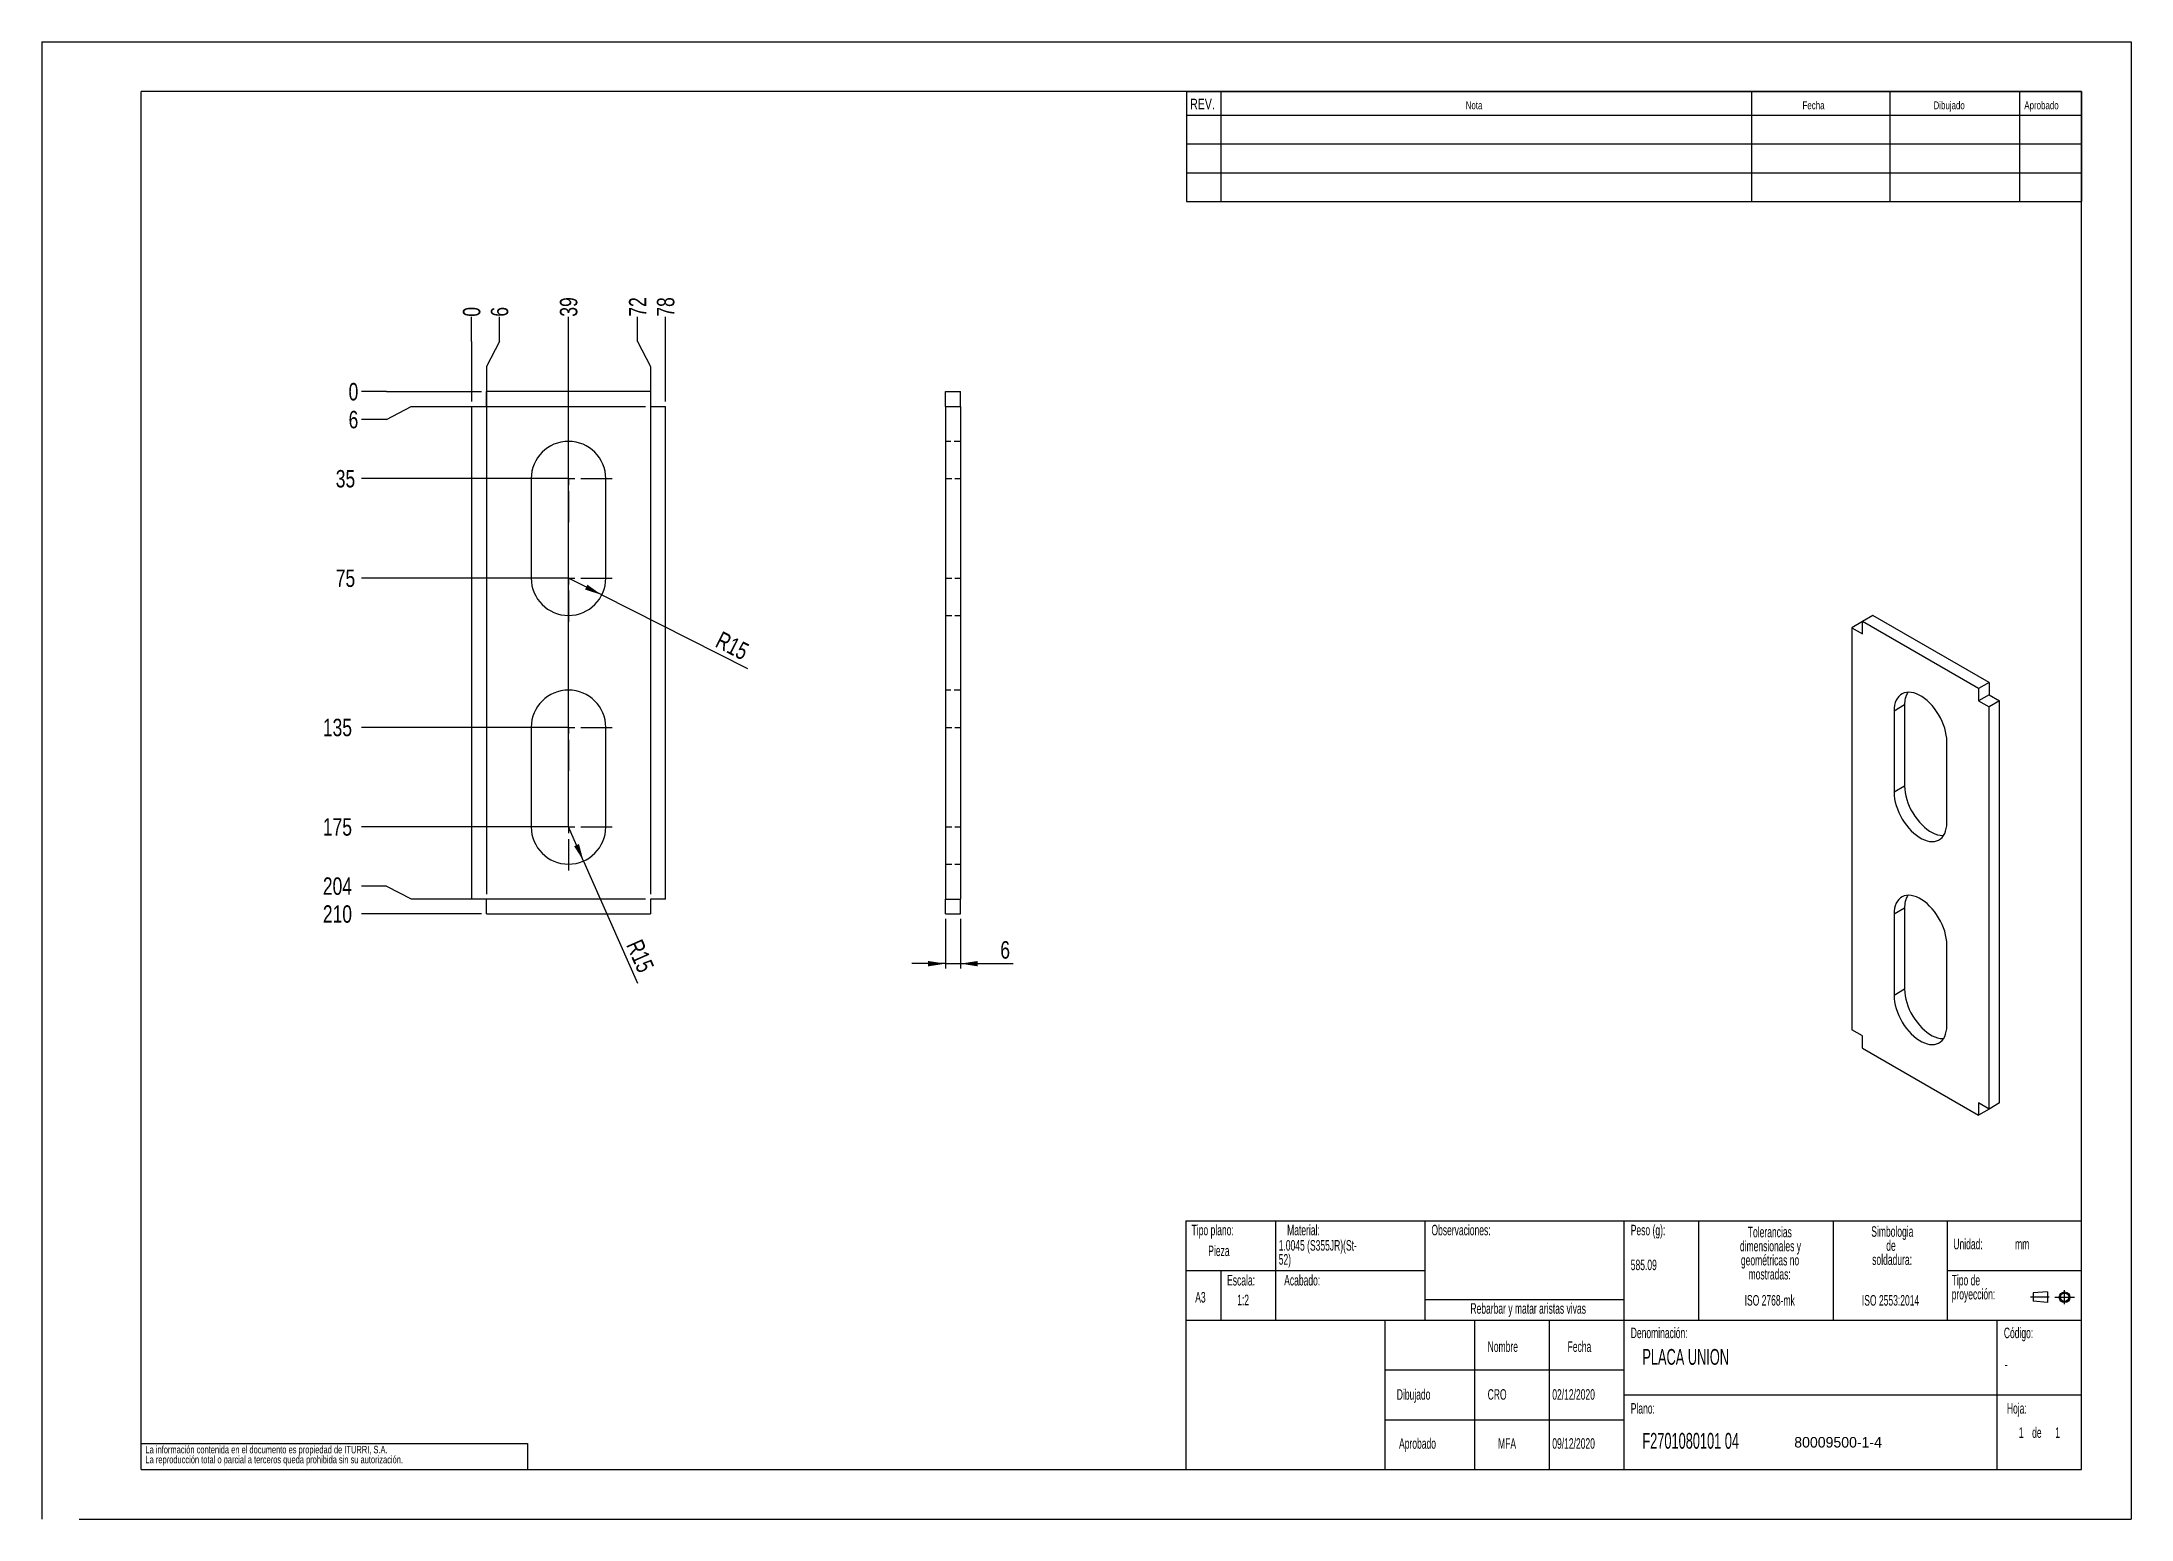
# Model space of a CAD drawing. Extents: x 0 to 756, y 0 to 386.
# Drawn here: x 0 to 420, y 0 to 297 of the extents above; entities that cross this region are included whole.
import ezdxf

# ---------------------------------------------------------------- set-up
doc = ezdxf.new("R2010")
doc.units = 0
for name, pattern in [('SLD-CENTRADA-TRAZOS-LARGOS', [19.05, 15.24, -1.27, 1.27, -1.27]), ('SLD-CONTINUA', [0]), ('SLD-DISCONTINUA', [1.905, 1.27, -0.635])]:
    doc.linetypes.add(name, pattern=pattern)
doc.layers.get('0').update_dxf_attribs({"linetype": 'CONTINUOUS'})
doc.layers.add('FORMATO', color=7, linetype='SLD-CONTINUA')
doc.layers.add('SLD-0', color=179, linetype='SLD-CONTINUA')
doc.styles.add('SLDTEXTSTYLE0', font='TXT', dxfattribs={"width": 0.605})
doc.styles.add('SLDTEXTSTYLE1', font='TXT', dxfattribs={"width": 0.75})
doc.dimstyles.new('SLDDIMSTYLE0', dxfattribs={"dimtxt": 3.5, "dimasz": 3.5, "dimexe": 0, "dimexo": 0.0625, "dimgap": 0.875, "dimtad": 0, "dimtih": 1, "dimtoh": 1, "dimdec": 0, "dimlfac": 2, "dimrnd": 1e-09, "dimdsep": 46, "dimtxsty": 'SLDTEXTSTYLE1', "dimblk1": 'NONE', "dimblk2": 'NONE', "dimsah": 1, "dimcen": 0.09, "dimadec": 0, "dimazin": 0, "dimtfac": 1, "dimtdec": 0, "dimtofl": 0, "dimtmove": 0, "dimatfit": 3, "dimldrblk": 'NONE', "dimfxl": 1, "dimtolj": 1, "dimtzin": 12, "dimarcsym": 0})
doc.dimstyles.new('SLDDIMSTYLE1', dxfattribs={"dimtxt": 3.5, "dimasz": 3.5, "dimexe": 0, "dimexo": 0.0625, "dimgap": 0.875, "dimtad": 0, "dimtih": 1, "dimtoh": 1, "dimdec": 1, "dimlfac": 2, "dimrnd": 1e-09, "dimzin": 12, "dimdsep": 46, "dimtxsty": 'SLDTEXTSTYLE1', "dimblk1": 'NONE', "dimblk2": 'NONE', "dimsah": 1, "dimcen": 0.09, "dimadec": 0, "dimazin": 0, "dimtfac": 1, "dimtdec": 1, "dimtofl": 0, "dimtmove": 0, "dimatfit": 3, "dimldrblk": 'NONE', "dimfxl": 1, "dimtolj": 1, "dimtzin": 12, "dimarcsym": 0})
doc.dimstyles.new('SLDDIMSTYLE2', dxfattribs={"dimtxt": 3.5, "dimasz": 3.5, "dimexe": 0, "dimexo": 0.0625, "dimgap": 0.875, "dimtad": 1, "dimdec": 1, "dimlfac": 2, "dimrnd": 1e-09, "dimzin": 12, "dimdsep": 46, "dimtxsty": 'SLDTEXTSTYLE1', "dimsah": 1, "dimcen": 0, "dimadec": 0, "dimazin": 0, "dimtfac": 1, "dimtdec": 1, "dimtofl": 0, "dimtmove": 0, "dimatfit": 3, "dimfxl": 1, "dimtolj": 1, "dimtzin": 12, "dimarcsym": 0})
doc.dimstyles.new('SLDDIMSTYLE3', dxfattribs={"dimtxt": 3.5, "dimasz": 3.5, "dimexe": 0, "dimexo": 0.0625, "dimgap": 0.875, "dimtad": 1, "dimdec": 1, "dimlfac": 2, "dimrnd": 1e-09, "dimzin": 12, "dimdsep": 46, "dimtxsty": 'SLDTEXTSTYLE1', "dimsah": 1, "dimcen": 0.09, "dimadec": 0, "dimazin": 0, "dimtfac": 1, "dimtdec": 1, "dimtmove": 0, "dimatfit": 0, "dimfxl": 1, "dimtolj": 1, "dimtzin": 12, "dimarcsym": 0})

msp = doc.modelspace()

# ---------------------------------------------------------------- texts
at = {"insert": (352.268, 16.524), "char_height": 2.11667, "width": 22.59542, "attachment_point": 1}
msp.add_mtext('80009500-1-4', dxfattribs=at)
at = {"layer": 'FORMATO', "attachment_point": 1, "style": 'SLDTEXTSTYLE1'}
for s, insert, char_height in [('REV.', (230.836, 285.552), 2.1167), ('Nota', (286.224, 285.026), 1.5875), ('Fecha', (353.926, 285.026), 1.5875), ('Dibujado', (380.261, 285.026), 1.5875), ('Aprobado', (398.51, 285.026), 1.5875)]:
    msp.add_mtext(s, dxfattribs=dict(at, insert=insert, char_height=char_height))
at = {"layer": 'SLD-0', "style": 'SLDTEXTSTYLE0'}
for s, insert, char_height, attachment_point in [('Tipo plano:', (231.129, 59.181), 2.11667, 1), ('Tipo plano:', (231.129, 59.181), 2.11667, 1), ('Material:', (250.33, 59.181), 2.1167, 1), ('Material:', (250.33, 59.181), 2.1167, 1), ('Observaciones:', (279.339, 59.181), 2.11667, 1), ('Observaciones:', (279.339, 59.181), 2.11667, 1), ('Peso (g):', (319.403, 59.181), 2.1167, 1), ('Peso (g):', (319.403, 59.181), 2.1167, 1), ('Pieza', (234.473, 55.019), 2.1167, 1), ('Pieza', (234.473, 55.019), 2.1167, 1), ('Unidad:', (384.246, 56.371), 2.1167, 1), ('Unidad:', (384.246, 56.371), 2.1167, 1), ('mm', (396.662, 56.371), 2.1167, 1), ('mm', (396.662, 56.371), 2.1167, 1), ('585.09', (319.403, 52.181), 2.1167, 1), ('585.09', (319.403, 52.181), 2.1167, 1), ('Escala:', (238.263, 49.101), 2.1167, 1), ('Escala:', (238.263, 49.101), 2.1167, 1), ('Acabado:', (249.738, 49.101), 2.1167, 1), ('Acabado:', (249.738, 49.101), 2.1167, 1), ('A3', (231.859, 45.674), 2.1167, 1), ('A3', (231.859, 45.674), 2.1167, 1), ('1:2', (240.29, 45.135), 2.1167, 1), ('1:2', (240.29, 45.135), 2.1167, 1), ('Rebarbar y matar aristas vivas', (298.785, 43.424), 2.11667, 2), ('Rebarbar y matar aristas vivas', (298.785, 43.424), 2.11667, 2), ('ISO 2768-mk', (347.337, 45.06), 2.11667, 2), ('ISO 2768-mk', (347.337, 45.06), 2.11667, 2), ('ISO 2553:2014', (371.625, 45.06), 2.11667, 2), ('ISO 2553:2014', (371.625, 45.06), 2.11667, 2), ('Denominación:', (319.403, 38.514), 2.11667, 1), ('Denominación:', (319.403, 38.514), 2.11667, 1), ('Código:', (394.398, 38.514), 2.1167, 1), ('Código:', (394.398, 38.514), 2.1167, 1), ('Nombre', (290.638, 35.755), 2.1167, 1), ('Nombre', (290.638, 35.755), 2.1167, 1), ('Fecha', (306.708, 35.755), 2.1167, 1), ('Fecha', (306.708, 35.755), 2.1167, 1), ('PLACA UNION', (321.739, 34.217), 3.175, 1), ('PLACA UNION', (321.739, 34.217), 3.175, 1), ('-', (394.586, 32.193), 2.117, 1), ('-', (394.586, 32.193), 2.117, 1), ('Dibujado', (272.373, 26.14), 2.1167, 1), ('Dibujado', (272.373, 26.14), 2.1167, 1), ('CRO', (290.638, 26.14), 2.1167, 1), ('02/12/2020', (303.629, 26.14), 2.1167, 1), ('Plano:', (319.403, 23.338), 2.1167, 1), ('Plano:', (319.403, 23.338), 2.1167, 1), ('Hoja:', (395.014, 23.338), 2.1167, 1), ('Hoja:', (395.014, 23.338), 2.1167, 1), ('F2701080101 04', (321.739, 17.347), 3.175, 1), ('F2701080101 04', (321.739, 17.347), 3.175, 1), ('1', (397.413, 18.475), 2.117, 1), ('1', (397.413, 18.475), 2.117, 1), ('1', (397.413, 18.475), 2.117, 1), ('1', (397.413, 18.475), 2.117, 1), ('de', (400.078, 18.475), 2.1167, 1), ('de', (400.078, 18.475), 2.1167, 1), ('de', (400.078, 18.475), 2.1167, 1), ('de', (400.078, 18.475), 2.1167, 1), ('1', (404.731, 18.475), 2.117, 1), ('1', (404.731, 18.475), 2.117, 1), ('1', (404.731, 18.475), 2.117, 1), ('1', (404.731, 18.475), 2.117, 1), ('Aprobado', (272.825, 16.282), 2.1167, 1), ('Aprobado', (272.825, 16.282), 2.1167, 1), ('MFA', (292.735, 16.282), 2.1167, 1), ('09/12/2020', (303.629, 16.282), 2.1167, 1)]:
    msp.add_mtext(s, dxfattribs=dict(at, insert=insert, char_height=char_height, attachment_point=attachment_point))

# ---------------------------------------------------------------- blocks, each defined once
blk = doc.blocks.new('BLOQUE3')
at = {"color": 7, "linetype": 'SLD-CENTRADA-TRAZOS-LARGOS'}
for p, q in [((397.92, 130.06), (394.8, 130.06)), ((398.88, 130.02), (402.16, 130.02)), ((400.52, 128.85), (400.52, 131.19))]:
    blk.add_line(p, q, dxfattribs=at)
at = {"color": 7, "linetype": 'SLD-CONTINUA'}
for p, q in [((397.68, 130.95), (395.23, 130.77)), ((395.23, 130.77), (395.23, 129.34)), ((397.68, 130.95), (397.68, 129.16)), ((397.68, 129.16), (395.23, 129.34))]:
    blk.add_line(p, q, dxfattribs=at)
for radius in [0.892, 0.713]:
    blk.add_circle((400.52, 130.02), radius, dxfattribs=at)
blk = doc.blocks.new('SW_NOTE_0')
at = {"layer": 'SLD-0', "color": 0, "attachment_point": 2, "style": 'SLDTEXTSTYLE0'}
for s, insert, char_height in [('dimensionales y', (7.54, -0.09), 2.1167), ('Tolerancias', (7.41, 2.73), 2.1167), ('geométricas no', (7.46, -2.92), 2.1167), ('mostradas:', (7.38, -5.74), 2.117)]:
    blk.add_mtext(s, dxfattribs=dict(at, insert=insert, char_height=char_height))
blk = doc.blocks.new('SW_NOTE_0_1')
at = {"layer": 'SLD-0', "color": 0, "attachment_point": 1, "style": 'SLDTEXTSTYLE0'}
for s, insert, char_height in [('Tipo de', (0, 2.73), 2.117), ('proyección:', (0, -0.09), 2.1167)]:
    blk.add_mtext(s, dxfattribs=dict(at, insert=insert, char_height=char_height))
blk = doc.blocks.new('SW_NOTE_0_2')
at = {"layer": 'SLD-0', "color": 0, "char_height": 2.117, "attachment_point": 2, "style": 'SLDTEXTSTYLE0'}
for s, insert in [('Simbologia', (7.11, 2.73)), ('de', (6.84, -0.09)), ('soldadura:', (7.06, -2.92))]:
    blk.add_mtext(s, dxfattribs=dict(at, insert=insert))
blk = doc.blocks.new('SW_NOTE_0_3')
at = {"layer": 'SLD-0', "color": 0, "attachment_point": 1, "style": 'SLDTEXTSTYLE0'}
for s, insert, char_height in [('52)', (0, -0.09), 2.117), ('1.0045 (S355JR)(St-', (0, 2.73), 2.1167)]:
    blk.add_mtext(s, dxfattribs=dict(at, insert=insert, char_height=char_height))
blk = doc.blocks.new('SW_NOTE_0_4')
at = {"layer": 'SLD-0', "color": 0, "char_height": 1.5, "attachment_point": 1, "style": 'SLDTEXTSTYLE1'}
for s, insert in [('La información contenida en el documento es propiedad de ITURRI, S.A.', (0, 1.93)), ('La reproducción total o parcial a terceros queda prohibida sin su autorización.', (0, -0.07))]:
    blk.add_mtext(s, dxfattribs=dict(at, insert=insert))
blk = doc.blocks.new('SW_NOTE_0_5')
at = {"layer": 'SLD-0', "color": 0, "attachment_point": 2, "style": 'SLDTEXTSTYLE0'}
for s, insert, char_height in [('dimensionales y', (7.54, -0.09), 2.1167), ('Tolerancias', (7.41, 2.73), 2.1167), ('geométricas no', (7.46, -2.92), 2.1167), ('mostradas:', (7.38, -5.74), 2.117)]:
    blk.add_mtext(s, dxfattribs=dict(at, insert=insert, char_height=char_height))
blk = doc.blocks.new('SW_NOTE_0_6')
at = {"layer": 'SLD-0', "color": 0, "attachment_point": 1, "style": 'SLDTEXTSTYLE0'}
for s, insert, char_height in [('Tipo de', (0, 2.73), 2.117), ('proyección:', (0, -0.09), 2.1167)]:
    blk.add_mtext(s, dxfattribs=dict(at, insert=insert, char_height=char_height))
blk = doc.blocks.new('SW_NOTE_0_7')
at = {"layer": 'SLD-0', "color": 0, "char_height": 2.117, "attachment_point": 2, "style": 'SLDTEXTSTYLE0'}
for s, insert in [('Simbologia', (7.11, 2.73)), ('de', (6.84, -0.09)), ('soldadura:', (7.06, -2.92))]:
    blk.add_mtext(s, dxfattribs=dict(at, insert=insert))
blk = doc.blocks.new('SW_NOTE_0_8')
at = {"layer": 'SLD-0', "color": 0, "attachment_point": 1, "style": 'SLDTEXTSTYLE0'}
for s, insert, char_height in [('52)', (0, -0.09), 2.117), ('1.0045 (S355JR)(St-', (0, 2.73), 2.1167)]:
    blk.add_mtext(s, dxfattribs=dict(at, insert=insert, char_height=char_height))
blk = doc.blocks.new('SW_NOTE_0_9')
at = {"layer": 'SLD-0', "color": 0, "char_height": 1.5, "attachment_point": 1, "style": 'SLDTEXTSTYLE1'}
for s, insert in [('La información contenida en el documento es propiedad de ITURRI, S.A.', (0, 1.93)), ('La reproducción total o parcial a terceros queda prohibida sin su autorización.', (0, -0.07))]:
    blk.add_mtext(s, dxfattribs=dict(at, insert=insert))
blk = doc.blocks.new('_D')
at = {"layer": 'FORMATO', "transparency": 16777216}
for p, q in [((69.26, 226.68), (64.26, 226.68)), ((69.26, 226.68), (74.26, 226.68)), ((74.26, 226.68), (88.38, 226.68))]:
    blk.add_line(p, q, dxfattribs=at)
at = {"layer": 'FORMATO', "transparency": 16777216, "insert": (61.67, 228.41), "char_height": 3.5, "attachment_point": 1, "style": 'SLDTEXTSTYLE1'}
blk.add_mtext('0', dxfattribs=at)
blk = doc.blocks.new('_NONE')
blk = doc.blocks.new('_D_1')
at = {"layer": 'FORMATO', "color": 7, "transparency": 16777216}
for p, q in [((69.26, 221.07), (74.26, 223.68)), ((74.26, 223.68), (121.38, 223.68)), ((69.26, 221.07), (64.26, 221.07))]:
    blk.add_line(p, q, dxfattribs=at)
at = {"layer": 'FORMATO', "color": 7, "transparency": 16777216, "insert": (61.67, 222.8), "char_height": 3.5, "attachment_point": 1, "style": 'SLDTEXTSTYLE1'}
blk.add_mtext('6', dxfattribs=at)
blk = doc.blocks.new('_D_2')
at = {"layer": 'FORMATO', "color": 7, "transparency": 16777216}
blk.add_line((104.88, 209.18), (64.26, 209.18), dxfattribs=at)
at = {"layer": 'FORMATO', "color": 7, "transparency": 16777216, "insert": (59.09, 210.91), "char_height": 3.5, "attachment_point": 1, "style": 'SLDTEXTSTYLE1'}
blk.add_mtext('35', dxfattribs=at)
blk = doc.blocks.new('_D_3')
at = {"layer": 'FORMATO', "color": 7, "transparency": 16777216}
blk.add_line((104.88, 189.18), (64.26, 189.18), dxfattribs=at)
at = {"layer": 'FORMATO', "color": 7, "transparency": 16777216, "insert": (59.09, 190.91), "char_height": 3.5, "attachment_point": 1, "style": 'SLDTEXTSTYLE1'}
blk.add_mtext('75', dxfattribs=at)
blk = doc.blocks.new('_D_4')
at = {"layer": 'FORMATO', "color": 7, "transparency": 16777216}
blk.add_line((104.88, 159.18), (64.26, 159.18), dxfattribs=at)
at = {"layer": 'FORMATO', "color": 7, "transparency": 16777216, "insert": (56.5, 160.91), "char_height": 3.5, "attachment_point": 1, "style": 'SLDTEXTSTYLE1'}
blk.add_mtext('135', dxfattribs=at)
blk = doc.blocks.new('_D_5')
at = {"layer": 'FORMATO', "color": 7, "transparency": 16777216}
blk.add_line((104.88, 139.18), (64.26, 139.18), dxfattribs=at)
at = {"layer": 'FORMATO', "color": 7, "transparency": 16777216, "insert": (56.5, 140.91), "char_height": 3.5, "attachment_point": 1, "style": 'SLDTEXTSTYLE1'}
blk.add_mtext('175', dxfattribs=at)
blk = doc.blocks.new('_D_6')
at = {"layer": 'FORMATO', "color": 7, "transparency": 16777216}
for p, q in [((69.26, 127.29), (64.26, 127.29)), ((69.26, 127.29), (74.26, 124.68)), ((74.26, 124.68), (121.38, 124.68))]:
    blk.add_line(p, q, dxfattribs=at)
at = {"layer": 'FORMATO', "color": 7, "transparency": 16777216, "insert": (56.5, 129.02), "char_height": 3.5, "attachment_point": 1, "style": 'SLDTEXTSTYLE1'}
blk.add_mtext('204', dxfattribs=at)
blk = doc.blocks.new('_D_7')
at = {"layer": 'FORMATO', "color": 7, "transparency": 16777216}
blk.add_line((88.38, 121.68), (64.26, 121.68), dxfattribs=at)
at = {"layer": 'FORMATO', "color": 7, "transparency": 16777216, "insert": (56.5, 123.41), "char_height": 3.5, "attachment_point": 1, "style": 'SLDTEXTSTYLE1'}
blk.add_mtext('210', dxfattribs=at)
blk = doc.blocks.new('_D_8')
at = {"layer": 'FORMATO', "transparency": 16777216}
for p, q in [((86.38, 236.74), (86.38, 241.74)), ((86.38, 236.74), (86.38, 231.74)), ((86.38, 231.74), (86.38, 224.68))]:
    blk.add_line(p, q, dxfattribs=at)
at = {"layer": 'FORMATO', "transparency": 16777216, "insert": (84.65, 241.74), "char_height": 3.5, "attachment_point": 1, "rotation": 90, "style": 'SLDTEXTSTYLE1'}
blk.add_mtext('0', dxfattribs=at)
blk = doc.blocks.new('_D_9')
at = {"layer": 'FORMATO', "color": 7, "transparency": 16777216}
for p, q in [((91.99, 236.74), (91.99, 241.74)), ((91.99, 236.74), (89.38, 231.74)), ((89.38, 231.74), (89.38, 125.68))]:
    blk.add_line(p, q, dxfattribs=at)
at = {"layer": 'FORMATO', "color": 7, "transparency": 16777216, "insert": (90.26, 241.74), "char_height": 3.5, "attachment_point": 1, "rotation": 90, "style": 'SLDTEXTSTYLE1'}
blk.add_mtext('6', dxfattribs=at)
blk = doc.blocks.new('_D_10')
at = {"layer": 'FORMATO', "color": 7, "transparency": 16777216}
blk.add_line((105.88, 140.18), (105.88, 241.74), dxfattribs=at)
at = {"layer": 'FORMATO', "color": 7, "transparency": 16777216, "insert": (104.15, 241.74), "char_height": 3.5, "attachment_point": 1, "rotation": 90, "style": 'SLDTEXTSTYLE1'}
blk.add_mtext('39', dxfattribs=at)
blk = doc.blocks.new('_D_11')
at = {"layer": 'FORMATO', "color": 7, "transparency": 16777216}
for p, q in [((119.77, 236.74), (119.77, 241.74)), ((119.77, 236.74), (122.38, 231.74)), ((122.38, 231.74), (122.38, 125.68))]:
    blk.add_line(p, q, dxfattribs=at)
at = {"layer": 'FORMATO', "color": 7, "transparency": 16777216, "insert": (118.03, 241.74), "char_height": 3.5, "attachment_point": 1, "rotation": 90, "style": 'SLDTEXTSTYLE1'}
blk.add_mtext('72', dxfattribs=at)
blk = doc.blocks.new('_D_12')
at = {"layer": 'FORMATO', "color": 7, "transparency": 16777216}
blk.add_line((125.38, 224.68), (125.38, 241.74), dxfattribs=at)
at = {"layer": 'FORMATO', "color": 7, "transparency": 16777216, "insert": (123.65, 241.74), "char_height": 3.5, "attachment_point": 1, "rotation": 90, "style": 'SLDTEXTSTYLE1'}
blk.add_mtext('78', dxfattribs=at)
blk = doc.blocks.new('_D_13')
at = {"layer": 'FORMATO', "color": 7, "transparency": 16777216}
for q in [(105.88, 139.18), (119.72, 107.73)]:
    blk.add_line((108.9, 132.31), q, dxfattribs=at)
blk.add_solid([(108.9, 132.31), (107.98, 135.73), (107, 135.3)], dxfattribs=at)
at = {"layer": 'FORMATO', "color": 7, "transparency": 16777216, "insert": (120.61, 116.87), "char_height": 3.5, "attachment_point": 1, "rotation": 293.7567, "style": 'SLDTEXTSTYLE1'}
blk.add_mtext('R15', dxfattribs=at)
blk = doc.blocks.new('_D_14')
at = {"layer": 'FORMATO', "color": 7, "transparency": 16777216}
for q in [(105.88, 189.18), (141.83, 170.99)]:
    blk.add_line((112.57, 185.79), q, dxfattribs=at)
blk.add_solid([(112.57, 185.79), (109.69, 187.85), (109.21, 186.89)], dxfattribs=at)
at = {"layer": 'FORMATO', "color": 7, "transparency": 16777216, "insert": (136.72, 178.62), "char_height": 3.5, "attachment_point": 1, "rotation": 333.1645, "style": 'SLDTEXTSTYLE1'}
blk.add_mtext('R15', dxfattribs=at)
blk = doc.blocks.new('SW_CENTERMARKSYMBOL_0')
at = {"layer": 'FORMATO', "color": 0}
for p, q in [((0, 2.5), (0, 8.75)), ((-2.5, 0), (-8.75, 0)), ((0, 0), (-1.25, 0)), ((0, 0), (0, 1.25)), ((0, 0), (0, -1.25)), ((0, 0), (1.25, 0)), ((2.5, 0), (8.75, 0)), ((0, -2.5), (0, -8.75)), ((0, -17.5), (0, -11.25)), ((-2.5, -20), (-8.75, -20)), ((0, -20), (-1.25, -20)), ((0, -20), (0, -18.75)), ((0, -20), (0, -21.25)), ((0, -20), (1.25, -20)), ((2.5, -20), (8.75, -20)), ((0, -22.5), (0, -28.75))]:
    blk.add_line(p, q, dxfattribs=at)
blk = doc.blocks.new('SW_CENTERMARKSYMBOL_1')
at = {"layer": 'FORMATO', "color": 0}
for p, q in [((0, 22.5), (0, 28.75)), ((0, 20), (0, 21.25)), ((-2.5, 20), (-8.75, 20)), ((0, 20), (-1.25, 20)), ((0, 20), (0, 18.75)), ((0, 20), (1.25, 20)), ((0, 17.5), (0, 11.25)), ((2.5, 20), (8.75, 20)), ((0, 2.5), (0, 8.75)), ((-2.5, 0), (-8.75, 0)), ((0, 0), (-1.25, 0)), ((0, 0), (0, 1.25)), ((0, 0), (0, -1.25)), ((0, 0), (1.25, 0)), ((2.5, 0), (8.75, 0)), ((0, -2.5), (0, -8.75))]:
    blk.add_line(p, q, dxfattribs=at)
blk = doc.blocks.new('_D_15')
at = {"layer": 'FORMATO', "color": 7, "transparency": 16777216}
for p, q in [((181.65, 120.68), (181.65, 110.68)), ((184.65, 120.68), (184.65, 110.68)), ((181.65, 111.68), (174.91, 111.68)), ((181.65, 111.68), (184.65, 111.68)), ((184.65, 111.68), (195.26, 111.68))]:
    blk.add_line(p, q, dxfattribs=at)
for points in [[(181.65, 111.68), (178.15, 112.22), (178.15, 111.14)], [(184.65, 111.68), (188.15, 111.14), (188.15, 112.22)]]:
    blk.add_solid(points, dxfattribs=at)
at = {"layer": 'FORMATO', "color": 7, "transparency": 16777216, "insert": (192.67, 116.19), "char_height": 3.5, "attachment_point": 1, "style": 'SLDTEXTSTYLE1'}
blk.add_mtext('6', dxfattribs=at)

# ---------------------------------------------------------------- dimensions: what is measured, and where the dimension line sits
at = {"layer": 'FORMATO'}
for feature_location, offset, dtype, origin, picture, middle in [((86.379097978, 223.676874028), (0, 18.065157775), 1, (86.379097978, 223.676874028), '_D_8', (86.379097978, 243.0350874)), ((89.379097978, 226.676874028), (-25.120015014, 0), 0, (89.379097978, 226.676874028), '_D', (62.966027367, 226.676874028))]:
    dim = msp.add_ordinate_dim(feature_location=feature_location, offset=offset, dtype=dtype, origin=origin, dimstyle='SLDDIMSTYLE0', dxfattribs=at)
    dim.commit()
    dim.dimension.update_dxf_attribs({"geometry": picture, "text_midpoint": middle})
at = {"layer": 'FORMATO', "color": 7}
for feature_location, offset, dtype, origin, picture, middle in [((105.879, 139.177), (0, 102.565), 1, (86.379, 223.677), '_D_10', (105.879, 244.328)), ((122.379, 124.677), (-2.612, 117.065), 1, (86.379, 223.677), '_D_11', (119.767, 244.328)), ((125.379, 223.677), (0, 18.065), 1, (86.379, 223.677), '_D_12', (125.379, 244.328)), ((89.379, 124.677), (2.612, 117.065), 1, (86.379, 223.677), '_D_9', (91.991, 243.035)), ((105.879, 159.177), (-41.62, 0), 0, (89.379, 226.677), '_D_4', (60.38, 159.177)), ((105.879, 139.177), (-41.62, 0), 0, (89.379, 226.677), '_D_5', (60.38, 139.177)), ((122.379, 124.677), (-58.12, 2.612), 0, (89.379, 226.677), '_D_6', (60.38, 127.289)), ((89.379, 121.677), (-25.12, 0), 0, (89.379, 226.677), '_D_7', (60.38, 121.677)), ((105.879, 209.177), (-41.62, 0), 0, (89.379, 226.677), '_D_2', (61.673, 209.177)), ((105.879, 189.177), (-41.62, 0), 0, (89.379, 226.677), '_D_3', (61.673, 189.177)), ((122.379, 223.677), (-58.12, -2.612), 0, (89.379, 226.677), '_D_1', (62.966, 221.065))]:
    dim = msp.add_ordinate_dim(feature_location=feature_location, offset=offset, dtype=dtype, origin=origin, dimstyle='SLDDIMSTYLE1', dxfattribs=at)
    dim.commit()
    dim.dimension.update_dxf_attribs({"geometry": picture, "text_midpoint": middle})
for center, mpoint, picture, middle in [((105.879, 189.177), (112.571, 185.791), '_D_14', (138.355, 172.747)), ((105.879, 139.177), (108.901, 132.312), '_D_13', (118.158, 111.279))]:
    dim = msp.add_radius_dim(center=center, mpoint=mpoint, dimstyle='SLDDIMSTYLE2', dxfattribs=at)
    dim.commit()
    dim.dimension.update_dxf_attribs({"geometry": picture, "text_midpoint": middle, "dimtype": 164})
dim = msp.add_linear_dim(base=(184.645, 111.677), p1=(181.645, 121.677), p2=(184.645, 121.677), dimstyle='SLDDIMSTYLE3', dxfattribs=at)
dim.commit()
dim.dimension.update_dxf_attribs({"geometry": '_D_15', "text_midpoint": (193.962, 111.677), "dimtype": 160})

# ---------------------------------------------------------------- linework, layer by layer
at = {"color": 7, "linetype": 'SLD-CONTINUA'}
for p, q in [((0, 297), (420, 297)), ((0, 297), (0, -0.001)), ((420, 297), (420, 0)), ((410, 287), (20, 287)), ((20, 10), (20, 287)), ((410, 10), (410, 287)), ((86.379, 223.677), (89.379, 223.677)), ((86.379, 223.677), (86.379, 124.677)), ((89.379, 223.677), (89.379, 226.677)), ((122.379, 226.677), (89.379, 226.677)), ((122.379, 226.677), (122.379, 223.677)), ((122.379, 223.677), (125.379, 223.677)), ((125.379, 124.677), (125.379, 223.677)), ((181.645, 226.677), (184.645, 226.677)), ((181.645, 223.677), (181.645, 226.677)), ((181.645, 223.677), (184.645, 223.677)), ((181.645, 223.677), (181.645, 124.677)), ((184.645, 223.677), (184.645, 226.677)), ((184.645, 223.677), (184.645, 124.677)), ((98.379, 209.177), (98.379, 189.177)), ((113.379, 189.177), (113.379, 209.177)), ((368.083, 181.656), (365.962, 180.432)), ((391.418, 168.186), (368.083, 181.656)), ((365.962, 180.431), (363.841, 179.207)), ((363.841, 179.207), (363.841, 98.369)), ((363.841, 179.207), (365.962, 177.982)), ((365.962, 177.982), (365.962, 180.432)), ((389.297, 166.961), (365.962, 180.432)), ((391.418, 168.186), (389.297, 166.961)), ((391.418, 168.186), (391.418, 165.736)), ((389.297, 166.961), (389.297, 164.511)), ((391.418, 165.736), (389.297, 164.511)), ((389.297, 164.511), (391.418, 163.287)), ((391.418, 165.736), (393.539, 164.511)), ((393.539, 164.511), (391.418, 163.287)), ((393.539, 83.674), (393.539, 164.511)), ((374.447, 163.693), (372.326, 162.468)), ((372.326, 162.468), (372.326, 146.138)), ((374.447, 163.693), (374.447, 147.362)), ((391.418, 82.449), (391.418, 163.287)), ((98.379, 159.177), (98.379, 139.177)), ((113.379, 139.177), (113.379, 159.177)), ((382.933, 140.014), (382.933, 156.345)), ((374.447, 147.362), (372.326, 146.138)), ((89.379, 124.677), (86.379, 124.677)), ((89.379, 121.677), (89.379, 124.677)), ((122.379, 124.677), (122.379, 121.677)), ((125.379, 124.677), (122.379, 124.677)), ((181.645, 124.677), (184.645, 124.677)), ((181.645, 121.677), (181.645, 124.677)), ((184.645, 121.677), (184.645, 124.677)), ((374.447, 122.866), (372.326, 121.641)), ((374.447, 122.866), (374.447, 106.535)), ((89.379, 121.677), (122.379, 121.677)), ((181.645, 121.677), (184.645, 121.677)), ((372.326, 121.641), (372.326, 105.31)), ((382.933, 99.187), (382.933, 115.518)), ((374.447, 106.535), (372.326, 105.31)), ((365.962, 97.144), (363.841, 98.369)), ((365.962, 94.695), (365.962, 97.144)), ((365.962, 94.695), (389.297, 81.224)), ((391.418, 82.449), (389.297, 83.674)), ((389.297, 83.674), (389.297, 81.224)), ((391.418, 82.449), (389.297, 81.224)), ((393.539, 83.674), (391.418, 82.449)), ((391.418, 82.449), (391.418, 82.449)), ((230, 60), (410, 60)), ((230, 60), (230, 10)), ((20, 10), (410, 10)), ((7.531, 0), (420, 0))]:
    msp.add_line(p, q, dxfattribs=at)
at = {"color": 7, "linetype": 'SLD-DISCONTINUA'}
for p, q in [((184.645, 216.677), (181.645, 216.677)), ((181.645, 209.177), (184.645, 209.177)), ((181.645, 189.177), (184.645, 189.177)), ((181.645, 181.677), (184.645, 181.677)), ((184.645, 166.677), (181.645, 166.677)), ((181.645, 159.177), (184.645, 159.177)), ((181.645, 139.177), (184.645, 139.177)), ((181.645, 131.677), (184.645, 131.677))]:
    msp.add_line(p, q, dxfattribs=at)
at = {"color": 7, "linetype": 'SLD-CONTINUA', "flags": 128}
for points in [[(382.933, 156.345), (382.905, 156.981), (382.824, 157.641), (382.689, 158.319), (382.503, 159.008), (382.266, 159.702), (381.982, 160.392), (381.653, 161.073), (381.283, 161.736), (380.876, 162.376), (380.435, 162.985), (379.965, 163.557), (379.471, 164.086), (378.959, 164.568), (378.432, 164.997), (377.898, 165.368), (377.361, 165.678), (376.826, 165.924), (376.3, 166.103), (375.787, 166.213), (375.294, 166.253), (374.824, 166.223), (374.383, 166.124), (373.976, 165.955), (373.605, 165.719), (373.277, 165.418), (372.992, 165.056), (372.756, 164.635), (372.569, 164.161), (372.435, 163.638), (372.353, 163.072), (372.326, 162.468)], [(374.447, 147.362), (374.475, 146.727), (374.556, 146.067), (374.691, 145.388), (374.877, 144.699), (375.114, 144.005), (375.398, 143.315), (375.727, 142.635), (376.097, 141.971), (376.504, 141.332), (376.945, 140.723), (377.415, 140.151), (377.909, 139.621), (378.421, 139.139), (378.948, 138.711), (379.482, 138.339), (380.019, 138.029), (380.554, 137.784), (381.08, 137.605), (381.593, 137.494), (382.086, 137.454), (382.287, 137.458)], [(372.326, 146.138), (372.353, 145.502), (372.435, 144.842), (372.569, 144.164), (372.756, 143.474), (372.992, 142.781), (373.277, 142.09), (373.605, 141.41), (373.976, 140.747), (374.383, 140.107), (374.824, 139.498), (375.294, 138.926), (375.787, 138.396), (376.3, 137.915), (376.826, 137.486), (377.361, 137.115), (377.898, 136.805), (378.432, 136.559), (378.959, 136.38), (379.471, 136.27), (379.965, 136.23), (380.435, 136.259), (380.876, 136.359), (381.283, 136.528), (381.653, 136.764), (381.982, 137.065), (382.266, 137.427), (382.503, 137.848), (382.689, 138.322), (382.824, 138.844), (382.905, 139.411), (382.933, 140.014)], [(382.933, 115.518), (382.905, 116.154), (382.824, 116.814), (382.689, 117.492), (382.503, 118.181), (382.266, 118.875), (381.982, 119.565), (381.653, 120.246), (381.283, 120.909), (380.876, 121.549), (380.435, 122.157), (379.965, 122.73), (379.471, 123.259), (378.959, 123.741), (378.432, 124.17), (377.898, 124.541), (377.361, 124.851), (376.826, 125.097), (376.3, 125.276), (375.787, 125.386), (375.294, 125.426), (374.824, 125.396), (374.383, 125.297), (373.976, 125.128), (373.605, 124.892), (373.277, 124.591), (372.992, 124.229), (372.756, 123.808), (372.569, 123.334), (372.435, 122.811), (372.353, 122.245), (372.326, 121.641)], [(372.326, 105.31), (372.353, 104.675), (372.435, 104.015), (372.569, 103.337), (372.756, 102.647), (372.992, 101.954), (373.277, 101.263), (373.605, 100.583), (373.976, 99.92), (374.383, 99.28), (374.824, 98.671), (375.294, 98.099), (375.787, 97.569), (376.3, 97.088), (376.826, 96.659), (377.361, 96.288), (377.898, 95.978), (378.432, 95.732), (378.959, 95.553), (379.471, 95.443), (379.965, 95.402), (380.435, 95.432), (380.876, 95.532), (381.283, 95.701), (381.653, 95.937), (381.982, 96.238), (382.266, 96.6), (382.503, 97.02), (382.689, 97.495), (382.824, 98.017), (382.905, 98.584), (382.933, 99.187)], [(374.447, 106.535), (374.475, 105.9), (374.556, 105.24), (374.691, 104.561), (374.877, 103.872), (375.114, 103.178), (375.398, 102.488), (375.727, 101.807), (376.097, 101.144), (376.504, 100.505), (376.945, 99.896), (377.415, 99.324), (377.909, 98.794), (378.421, 98.312), (378.948, 97.884), (379.482, 97.512), (380.019, 97.202), (380.554, 96.957), (381.08, 96.778), (381.593, 96.667), (382.086, 96.627), (382.287, 96.631)]]:
    msp.add_lwpolyline(points, dxfattribs=at)
at = {"color": 7, "linetype": 'SLD-CONTINUA'}
for centre, radius, start, end in [((105.879, 209.177), 7.5, 0, 180), ((105.879, 189.177), 7.5, 180, 0), ((105.879, 159.177), 7.5, 0, 180), ((379.181, 163.856), 4.737, 149.65702, 181.97756), ((105.879, 139.177), 7.5, 180, 0), ((379.181, 123.029), 4.737, 149.65704, 181.97754)]:
    msp.add_arc(centre, radius, start, end, dxfattribs=at)
at = {"layer": 'FORMATO'}
for p, q in [((230.091, 287), (410, 287)), ((230.091, 287), (230.091, 264.866)), ((237.034, 287), (237.034, 264.866)), ((343.657, 287), (343.657, 264.866)), ((371.462, 287), (371.462, 264.866)), ((397.513, 287), (397.513, 264.866)), ((410, 287), (410, 264.866)), ((230.091, 282.266), (410, 282.266)), ((230.091, 276.466), (410, 276.466)), ((230.091, 270.666), (410, 270.666)), ((230.091, 264.866), (410, 264.866))]:
    msp.add_line(p, q, dxfattribs=at)
at = {"layer": 'SLD-0'}
for p, q in [((248, 60), (248, 40)), ((278, 60), (278, 40)), ((318, 60), (318, 40)), ((333, 60), (333, 40)), ((360.082, 60), (360.082, 40)), ((383, 60), (383, 40)), ((230, 50), (248, 50)), ((237, 50), (237, 40)), ((248, 50), (278, 50)), ((383, 50), (410, 50)), ((278, 44.158), (318, 44.158)), ((230, 40), (410, 40)), ((270, 40), (270, 10)), ((288, 40), (288, 10)), ((303, 40), (303, 10)), ((318, 40), (318, 10)), ((393, 40), (393, 10)), ((270, 30), (318, 30)), ((318, 25), (393, 25)), ((393, 25), (410, 25)), ((270, 20), (318, 20)), ((20.002, 15.245), (97.629, 15.245)), ((97.629, 15.245), (97.629, 10))]:
    msp.add_line(p, q, dxfattribs=at)

# ---------------------------------------------------------------- block references
at = {"color": 7, "linetype": 'Continuous', "xscale": 1.2, "yscale": 1.2, "zscale": 1.2}
msp.add_blockref('BLOQUE3', (-74.011, -111.408), dxfattribs=at)
msp.add_blockref('BLOQUE3', (-74.011, -111.408), dxfattribs=at)
at = {"layer": 'FORMATO', "color": 7}
for name, p in [('SW_CENTERMARKSYMBOL_1', (105.879, 189.177)), ('SW_CENTERMARKSYMBOL_0', (105.879, 159.177))]:
    msp.add_blockref(name, p, dxfattribs=at)
at = {"layer": 'SLD-0'}
for name, p in [('SW_NOTE_0', (339.945, 56.056)), ('SW_NOTE_0_5', (339.945, 56.056)), ('SW_NOTE_0_2', (364.873, 56.166)), ('SW_NOTE_0_7', (364.873, 56.166)), ('SW_NOTE_0_3', (248.635, 53.377)), ('SW_NOTE_0_8', (248.635, 53.377)), ('SW_NOTE_0_1', (383.914, 46.391)), ('SW_NOTE_0_6', (383.914, 46.391)), ('SW_NOTE_0_4', (20.838, 12.819)), ('SW_NOTE_0_9', (20.838, 12.819))]:
    msp.add_blockref(name, p, dxfattribs=at)

msp.set_redraw_order([(e.dxf.handle, doc.entitydb.next_handle()) for e in msp.query("TEXT MTEXT ATTDEF DIMENSION ARC_DIMENSION")])  # texts and dimensions are drawn at this point

doc.saveas('drawing.dxf')
